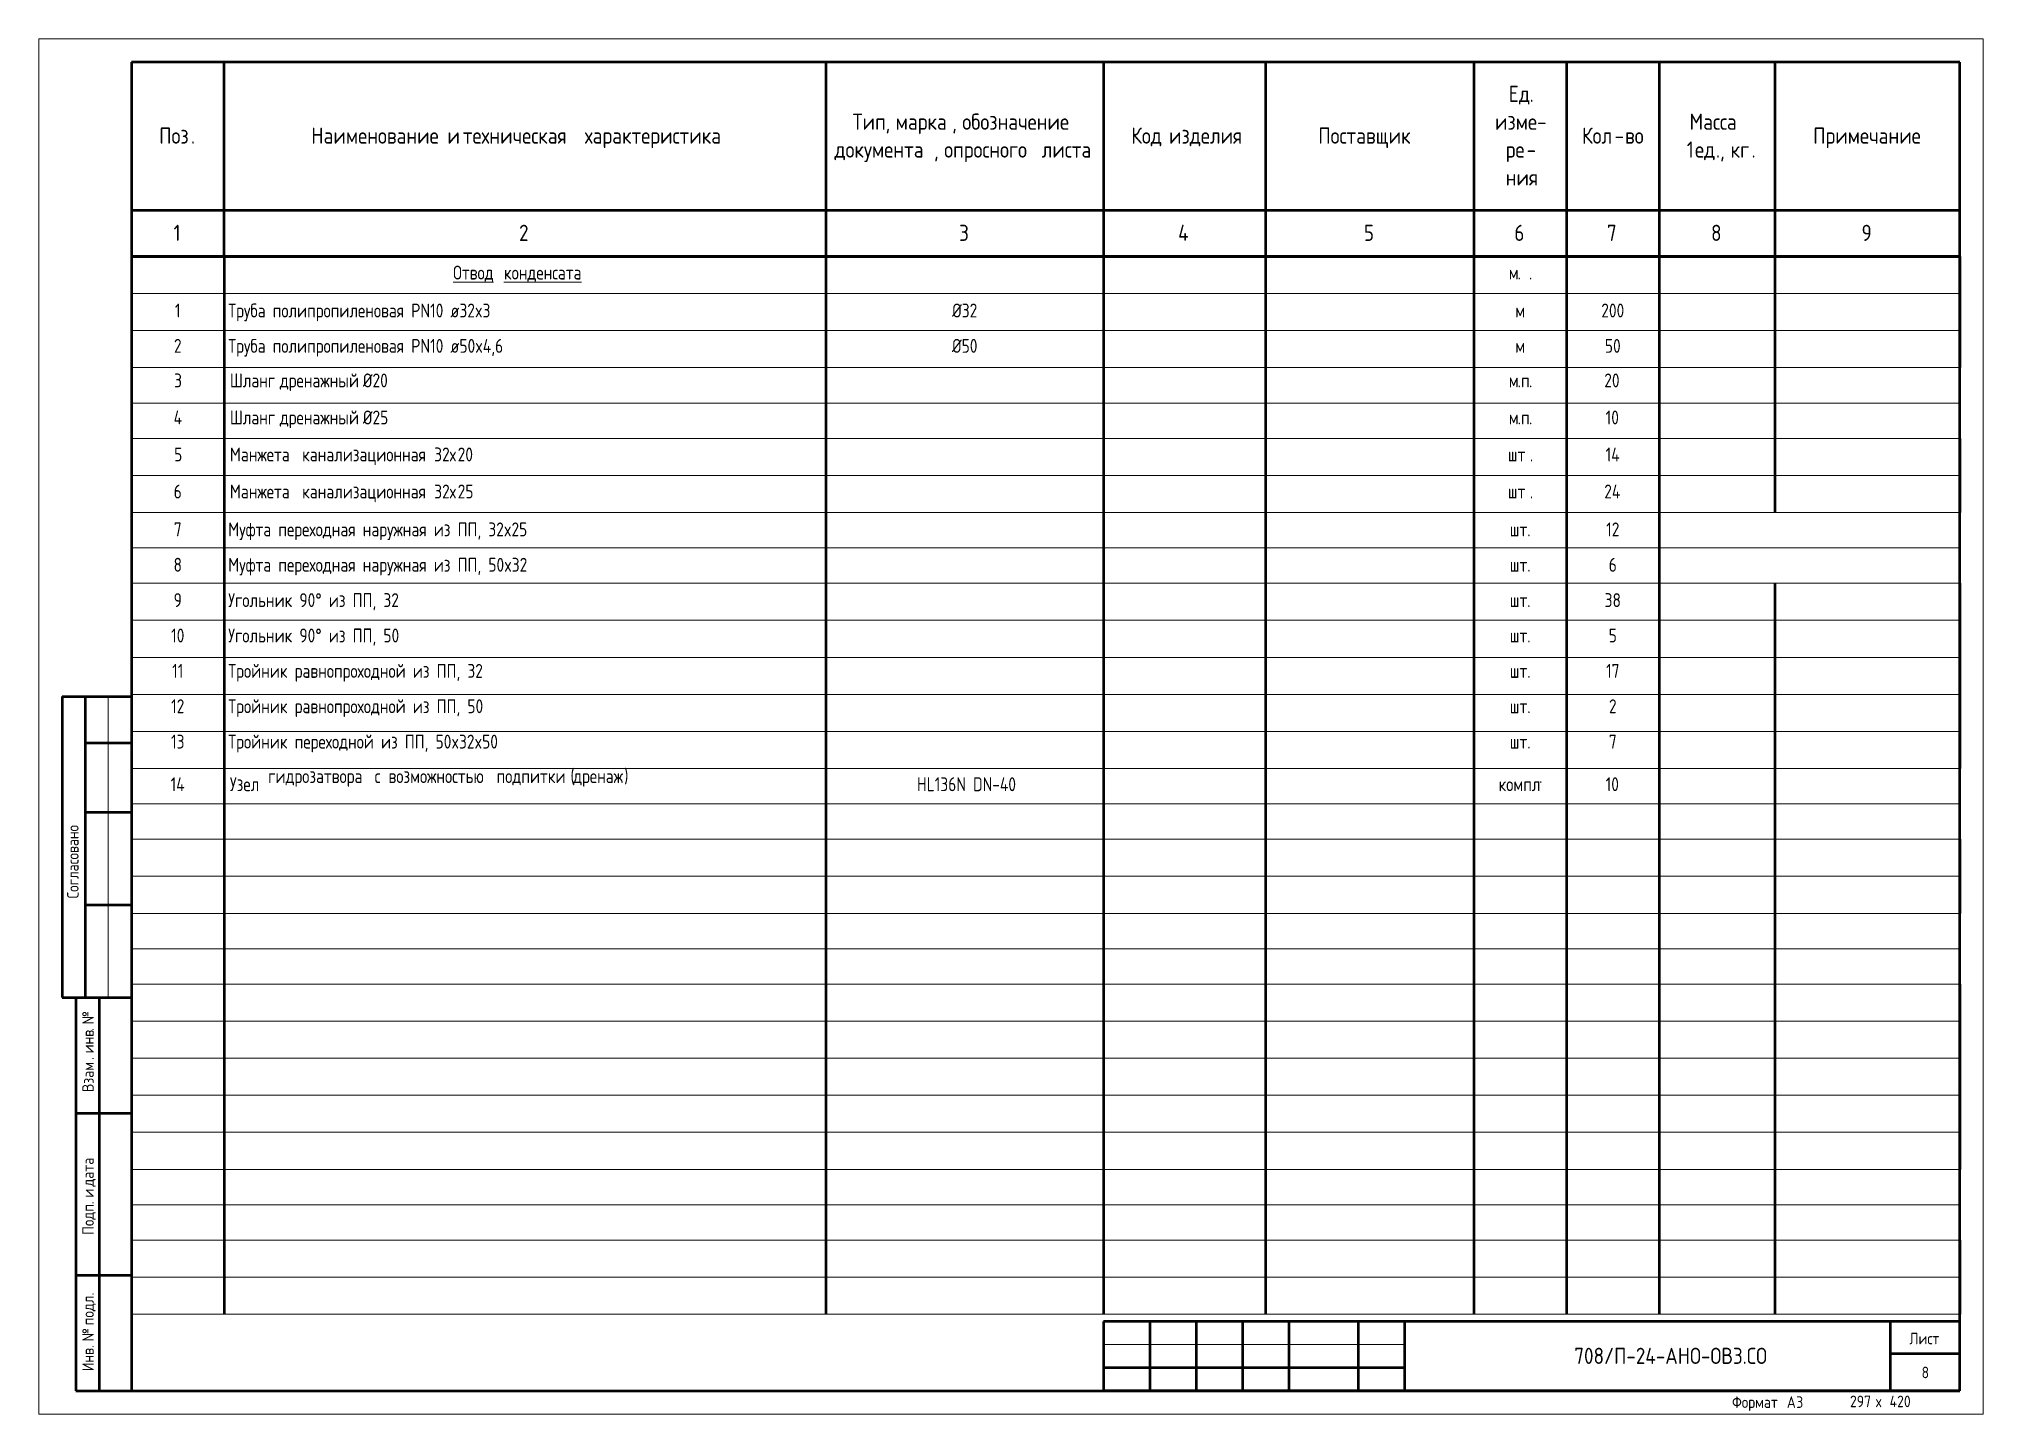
# Model space of a CAD drawing. Header units: millimetres. Extents: x -420 to 2940, y 0 to 297.
# Drawn here: x 2520 to 2940, y 0 to 297 of the extents above; entities that cross this region are included whole.
import ezdxf

# ---------------------------------------------------------------- set-up
doc = ezdxf.new("R2010")
doc.units = ezdxf.units.MM
for name, color, linetype, lineweight in [('Аннотация', 7, 'Continuous', 50), ('Графика', 7, 'Continuous', 20), ('Линии', 7, 'Continuous', 20), ('Основная надпись', 7, 'Continuous', 30)]:
    doc.layers.add(name, color=color, linetype=linetype, lineweight=lineweight)
doc.styles.add('$1$GOST Common', font='GOST_Common.ttf', dxfattribs={"width": 0.9, "height": 3.5})
doc.styles.add('$7$GOST 2.304 type A', font='GOST2304A.ttf', dxfattribs={"height": 3})
doc.styles.add('$7$GOST 2.304 type A_B', font='', dxfattribs={"height": 3})
doc.styles.add('$7$GOST Common', font='GOST_Common.ttf', dxfattribs={"width": 0.9, "height": 3.5})
doc.styles.add('$7$GOST Common_1', font='GOST_Common.ttf', dxfattribs={"width": 0.9, "height": 2.5})
doc.styles.add('$8$GOST 2.304 type A', font='GOST2304A.ttf', dxfattribs={"height": 3})
doc.styles.get('$7$GOST 2.304 type A_B').set_extended_font_data('GOST 2.304 type A', bold=True)

msp = doc.modelspace()

# ---------------------------------------------------------------- texts
at = {"layer": 'Аннотация', "lineweight": 9, "char_height": 3, "attachment_point": 1}
for s, insert, width, style in [('\\LОтвод', (2609.49, 248.03), 11.7848, '$7$GOST 2.304 type A_B'), ('\\Lконденсата', (2620.47, 248.03), 23.0084, '$7$GOST 2.304 type A_B'), ('\\fGOST 2.304 type A|b0|i0|c204|p34|;м', (2837.53, 248.03), 2.3249, '$7$GOST 2.304 type A'), ('\\fGOST 2.304 type A|b0|i0|c204|p34|;.', (2839.45, 248.03), 0.8819, '$7$GOST 2.304 type A'), ('\\fGOST 2.304 type A|b0|i0|c204|p34|;.', (2841.9, 248.03), 0.8819, '$7$GOST 2.304 type A'), ('\\fGOST 2.304 type A|b0|i0|c204|p34|;3', (2549.22, 224.74), 2.0844, '$7$GOST 2.304 type A'), ('Шланг', (2561.26, 224.74), 11.5443, '$7$GOST 2.304 type A'), ('дренажный', (2572.04, 224.74), 19.8819, '$7$GOST 2.304 type A'), (' Ø20', (2588.44, 224.74), 9.0591, '$7$GOST 2.304 type A'), ('\\fGOST 2.304 type A|b0|i0|c204|p34|;м', (2837.53, 224.74), 2.3249, '$7$GOST 2.304 type A'), ('\\fGOST 2.304 type A|b0|i0|c204|p34|;п', (2840.18, 224.74), 2.0844, '$7$GOST 2.304 type A'), ('20', (2858.16, 224.74), 4.6498, '$7$GOST 2.304 type A'), ('\\fGOST 2.304 type A|b0|i0|c204|p34|;.', (2839.45, 224.74), 0.8819, '$7$GOST 2.304 type A'), ('\\fGOST 2.304 type A|b0|i0|c204|p34|;.', (2841.9, 224.74), 0.8819, '$7$GOST 2.304 type A'), ('\\fGOST 2.304 type A|b0|i0|c204|p34|;4', (2549.12, 216.74), 2.3249, '$7$GOST 2.304 type A'), ('Шланг', (2561.26, 216.74), 11.5443, '$7$GOST 2.304 type A'), ('дренажный', (2572.04, 216.74), 19.8819, '$7$GOST 2.304 type A'), (' Ø25', (2588.44, 216.74), 8.8186, '$7$GOST 2.304 type A'), ('\\fGOST 2.304 type A|b0|i0|c204|p34|;м', (2837.53, 216.74), 2.3249, '$7$GOST 2.304 type A'), ('\\fGOST 2.304 type A|b0|i0|c204|p34|;п', (2840.18, 216.74), 2.0844, '$7$GOST 2.304 type A'), ('10', (2858.46, 216.74), 3.9283, '$7$GOST 2.304 type A'), ('\\fGOST 2.304 type A|b0|i0|c204|p34|;.', (2839.45, 216.74), 0.8819, '$7$GOST 2.304 type A'), ('\\fGOST 2.304 type A|b0|i0|c204|p34|;.', (2841.9, 216.74), 0.8819, '$7$GOST 2.304 type A'), ('\\fGOST 2.304 type A|b0|i0|c204|p34|;5', (2549.22, 208.75), 2.0844, '$8$GOST 2.304 type A'), ('Манжета', (2561.26, 208.75), 17.3966, '$8$GOST 2.304 type A'), ('канализационная', (2576.87, 208.75), 32.7089, '$8$GOST 2.304 type A'), (' 32', (2603.86, 208.75), 5.9325, '$8$GOST 2.304 type A'), ('\\fGOST 2.304 type A|b0|i0|c204|p34|;х', (2608.75, 208.75), 2.0844, '$8$GOST 2.304 type A'), ('20', (2610.47, 208.75), 4.6498, '$8$GOST 2.304 type A'), ('шт', (2837.33, 208.75), 5.7721, '$8$GOST 2.304 type A'), ('\\fGOST 2.304 type A|b0|i0|c204|p34|;.', (2842.09, 208.75), 0.8819, '$8$GOST 2.304 type A'), ('14', (2858.46, 208.75), 3.9283, '$8$GOST 2.304 type A'), ('\\fGOST 2.304 type A|b0|i0|c204|p34|;6', (2549.12, 200.75), 2.3249, '$8$GOST 2.304 type A'), ('Манжета', (2561.26, 200.75), 17.3966, '$8$GOST 2.304 type A'), ('канализационная', (2576.87, 200.75), 32.7089, '$8$GOST 2.304 type A'), (' 32', (2603.86, 200.75), 5.9325, '$8$GOST 2.304 type A'), ('\\fGOST 2.304 type A|b0|i0|c204|p34|;х', (2608.75, 200.75), 2.0844, '$8$GOST 2.304 type A'), ('25', (2610.47, 200.75), 4.4093, '$8$GOST 2.304 type A'), ('шт', (2837.33, 200.75), 5.7721, '$8$GOST 2.304 type A'), ('\\fGOST 2.304 type A|b0|i0|c204|p34|;.', (2842.09, 200.75), 0.8819, '$8$GOST 2.304 type A'), ('24', (2858.16, 200.75), 4.6498, '$8$GOST 2.304 type A'), ('гидрозатвора', (2569.53, 139.28), 26.3755, '$8$GOST 2.304 type A'), ('возможностью', (2595.52, 139.28), 26.7764, '$8$GOST 2.304 type A'), (' (', (2633.29, 139.28), 2.5654, '$8$GOST 2.304 type A'), ('\\fGOST 2.304 type A|b0|i0|c204|p34|;)', (2646.45, 139.28), 1.0422, '$8$GOST 2.304 type A'), ('14', (2548.46, 137.53), 3.9283, '$8$GOST 2.304 type A'), ('Узел', (2561.26, 137.53), 8.4979, '$8$GOST 2.304 type A'), ('\\fGOST 2.304 type A|b0|i0|c204|p34|;с', (2592.54, 139.28), 2.0844, '$8$GOST 2.304 type A'), ('подпитки', (2618.87, 139.28), 17.4768, '$8$GOST 2.304 type A'), ('дренаж', (2635.41, 139.28), 13.3882, '$8$GOST 2.304 type A'), ('HL136N DN-40', (2709.69, 137.53), 25.173, '$8$GOST 2.304 type A'), ('компл', (2835.32, 137.53), 10.6624, '$8$GOST 2.304 type A'), ('\\fGOST 2.304 type A|b0|i0|c204|p34|;.', (2844.11, 139.28), 0.8819, '$8$GOST 2.304 type A'), ('10', (2858.46, 137.53), 3.9283, '$8$GOST 2.304 type A')]:
    msp.add_mtext(s, dxfattribs=dict(at, insert=insert, width=width, style=style))
at = {"layer": 'Графика', "char_height": 3, "line_spacing_factor": 0.919238}
for s, insert, width, attachment_point, style in [('\\fGOST 2.304 type A|b0|i0|c204|p34|;1', (2550, 239.84), 1.5289, 2, '$7$GOST 2.304 type A'), ('Труба полипропиленовая PN10 ø32x3', (2560.9, 239.84), 67.3424, 1, '$7$GOST 2.304 type A'), ('Ø32', (2720, 239.84), 7.0982, 2, '$7$GOST 2.304 type A'), ('200', (2860, 239.84), 6.8798, 2, '$7$GOST 2.304 type A'), ('\\fGOST 2.304 type A|b0|i0|c204|p34|;м', (2840, 239.84), 2.2933, 2, '$7$GOST 2.304 type A'), ('\\fGOST 2.304 type A|b0|i0|c204|p34|;2', (2550, 232.2), 2.2933, 2, '$7$GOST 2.304 type A'), ('Труба полипропиленовая PN10 ø50x4,6', (2560.9, 232.2), 70.9097, 1, '$7$GOST 2.304 type A'), ('Ø50', (2720, 232.2), 7.0982, 2, '$7$GOST 2.304 type A'), ('\\fGOST 2.304 type A|b0|i0|c204|p34|;м', (2840, 232.2), 2.2933, 2, '$7$GOST 2.304 type A'), ('50', (2860, 232.2), 4.3318, 2, '$7$GOST 2.304 type A'), ('\\fGOST 2.304 type A|b0|i0|c204|p34|;7', (2550, 192.57), 2.2933, 2, '$8$GOST 2.304 type A'), ('Муфта переходная наружная из ПП, 32x25', (2560.9, 192.57), 78.5539, 1, '$8$GOST 2.304 type A'), ('шт.', (2840, 192.57), 6.4794, 2, '$8$GOST 2.304 type A'), ('12', (2860, 192.57), 3.8221, 2, '$8$GOST 2.304 type A'), ('\\fGOST 2.304 type A|b0|i0|c204|p34|;8', (2550, 184.93), 2.2933, 2, '$8$GOST 2.304 type A'), ('Муфта переходная наружная из ПП, 50x32', (2560.9, 184.93), 78.5539, 1, '$8$GOST 2.304 type A'), ('\\fGOST 2.304 type A|b0|i0|c204|p34|;6', (2860, 184.93), 2.2933, 2, '$8$GOST 2.304 type A'), ('шт.', (2840, 184.93), 6.4794, 2, '$8$GOST 2.304 type A'), ('\\fGOST 2.304 type A|b0|i0|c204|p34|;9', (2550, 177.29), 2.2933, 2, '$8$GOST 2.304 type A'), ('Угольник 90° из ПП, 32', (2560.9, 177.29), 42.9171, 1, '$8$GOST 2.304 type A'), ('38', (2860, 177.29), 4.3318, 2, '$8$GOST 2.304 type A'), ('шт.', (2840, 177.29), 6.4794, 2, '$8$GOST 2.304 type A'), ('10', (2550, 169.65), 3.8221, 2, '$8$GOST 2.304 type A'), ('Угольник 90° из ПП, 50', (2560.9, 169.65), 42.9171, 1, '$8$GOST 2.304 type A'), ('шт.', (2840, 169.65), 6.4794, 2, '$8$GOST 2.304 type A'), ('\\fGOST 2.304 type A|b0|i0|c204|p34|;5', (2860, 169.65), 2.0385, 2, '$8$GOST 2.304 type A'), ('11', (2550, 162.01), 3.0577, 2, '$8$GOST 2.304 type A'), ('Тройник равнопроходной из ПП, 32', (2560.9, 162.01), 63.1198, 1, '$8$GOST 2.304 type A'), ('шт.', (2840, 162.01), 6.4794, 2, '$8$GOST 2.304 type A'), ('17', (2860, 162.01), 3.8221, 2, '$8$GOST 2.304 type A'), ('12', (2550, 154.37), 3.8221, 2, '$8$GOST 2.304 type A'), ('Тройник равнопроходной из ПП, 50', (2560.9, 154.37), 63.1198, 1, '$8$GOST 2.304 type A'), ('шт.', (2840, 154.37), 6.4794, 2, '$8$GOST 2.304 type A'), ('\\fGOST 2.304 type A|b0|i0|c204|p34|;2', (2860, 154.37), 2.2933, 2, '$8$GOST 2.304 type A'), ('13', (2550, 146.73), 3.5673, 2, '$8$GOST 2.304 type A'), ('Тройник переходной из ПП, 50x32x50', (2560.9, 146.73), 67.3788, 1, '$8$GOST 2.304 type A'), ('шт.', (2840, 146.73), 6.4794, 2, '$8$GOST 2.304 type A'), ('\\fGOST 2.304 type A|b0|i0|c204|p34|;7', (2860, 146.73), 2.2933, 2, '$8$GOST 2.304 type A')]:
    msp.add_mtext(s, dxfattribs=dict(at, insert=insert, width=width, attachment_point=attachment_point, style=style))
at = {"layer": 'Основная надпись', "lineweight": 9, "attachment_point": 1}
for s, insert, char_height, width, style in [('708/П-24-АНО-ОВ3.СО', (2851.68, 14.33), 3.5, 11.3278, '$1$GOST Common'), ('\\fGOST Common|b0|i0|c204|p34|;\\W.9;8', (2926.71, 10.24), 2.5, 1.9481, '$7$GOST Common_1')]:
    msp.add_mtext(s, dxfattribs=dict(at, insert=insert, char_height=char_height, width=width, style=style))

# ---------------------------------------------------------------- blocks, each defined once
blk = doc.blocks.new('$0$ADSK_ОсновнаяНадпись1 - Форма 6-3285531-8')
at = {"layer": 'Аннотация'}
for p, q in [((-572, 101.5), (-572, 143.5)), ((-442, 143.5), (-442, 101.5)), ((-382, 143.5), (-382, 101.5)), ((-347, 143.5), (-347, 101.5)), ((-302, 143.5), (-302, 101.5)), ((-282, 143.5), (-282, 101.5)), ((-262, 143.5), (-262, 101.5)), ((-237, 143.5), (-237, 101.5)), ((-592, 111.5), (-197, 111.5)), ((-592, 101.5), (-197, 101.5))]:
    blk.add_line(p, q, dxfattribs=at)
at = {"layer": 'Основная надпись', "lineweight": 20}
for p, q in [((-612, 148.5), (-192, 148.5)), ((-612, 148.5), (-612, -148.5)), ((-192, 148.5), (-192, -148.5)), ((-597, 6.5), (-597, -58.5)), ((-317, -133.5), (-382, -133.5)), ((-192, -148.5), (-612, -148.5))]:
    blk.add_line(p, q, dxfattribs=at)
at = {"layer": 'Основная надпись', "lineweight": 50}
for p, q in [((-197, 143.5), (-592, 143.5)), ((-592, 143.5), (-592, -143.5)), ((-197, -143.5), (-197, 143.5)), ((-197, 101.5), (-592, 101.5)), ((-607, 6.5), (-607, -58.5)), ((-607, 6.5), (-592, 6.5)), ((-602, 6.5), (-602, -58.5)), ((-602, -3.5), (-592, -3.5)), ((-602, -18.5), (-592, -18.5)), ((-602, -38.5), (-592, -38.5)), ((-607, -58.5), (-592, -58.5)), ((-604, -58.5), (-604, -143.5)), ((-604, -58.5), (-592, -58.5)), ((-599, -58.5), (-599, -143.5)), ((-604, -83.5), (-592, -83.5)), ((-604, -118.5), (-592, -118.5)), ((-197, -128.5), (-382, -128.5)), ((-382, -128.5), (-382, -143.5)), ((-372, -128.5), (-372, -143.5)), ((-362, -128.5), (-362, -143.5)), ((-352, -128.5), (-352, -143.5)), ((-342, -128.5), (-342, -143.5)), ((-327, -128.5), (-327, -143.5)), ((-317, -128.5), (-317, -143.5)), ((-212, -143.5), (-212, -128.5)), ((-317, -138.5), (-382, -138.5)), ((-197, -135.5), (-212, -135.5)), ((-604, -143.5), (-592, -143.5)), ((-592, -143.5), (-197, -143.5)), ((-197, -143.5), (-382, -143.5))]:
    blk.add_line(p, q, dxfattribs=at)
at = {"layer": 'Основная надпись', "lineweight": 9, "attachment_point": 1}
for s, insert, char_height, width, style in [('Ед', (-294.48, 138.39), 3.5, 5.4835, '$7$GOST Common'), ('. ', (-289.96, 138.39), 3.5, 2.4532, '$7$GOST Common'), ('Тип', (-436.21, 132.37), 3.5, 8.5861, '$7$GOST Common'), ('марка', (-426.92, 132.37), 3.5, 14.7911, '$7$GOST Common'), ('обозначение', (-412.51, 132.37), 3.5, 30.2316, '$7$GOST Common'), ('\\fGOST Common|b0|i0|c204|p34|;\\W.9; ', (-387.57, 132.37), 3.5, 1.2987, '$7$GOST Common'), ('изме', (-297.46, 132.37), 3.5, 11.0392, '$7$GOST Common'), ('\\fGOST Common|b0|i0|c204|p34|;\\W.9;-', (-288.35, 132.37), 3.5, 2.7418, '$7$GOST Common'), ('Масса', (-255.43, 132.37), 3.5, 14.2861, '$7$GOST Common'), ('Поз', (-586.01, 129.36), 3.5, 8.2975, '$7$GOST Common'), ('\\fGOST Common|b0|i0|c204|p34|;\\W.9;.', (-579.16, 129.36), 3.5, 1.1544, '$7$GOST Common'), ('Наименование', (-553.17, 129.36), 3.5, 34.3443, '$7$GOST Common'), ('\\fGOST Common|b0|i0|c204|p34|;\\W.9; ', (-524.83, 129.36), 3.5, 1.2987, '$7$GOST Common'), ('\\fGOST Common|b0|i0|c204|p34|;\\W.9;и', (-523.76, 129.36), 3.5, 2.7418, '$7$GOST Common'), ('\\fGOST Common|b0|i0|c204|p34|;\\W.9; ', (-521.5, 129.36), 3.5, 1.2987, '$7$GOST Common'), ('техническая', (-520.43, 129.36), 3.5, 30.6645, '$7$GOST Common'), ('\\fGOST Common|b0|i0|c204|p34|;\\W.9; ', (-495.13, 129.36), 3.5, 1.2987, '$7$GOST Common'), ('характеристика', (-494.05, 129.36), 3.5, 40.3329, '$7$GOST Common'), (', ', (-429.12, 132.37), 3.5, 2.6696, '$7$GOST Common'), (', ', (-414.72, 132.37), 3.5, 2.6696, '$7$GOST Common'), ('\\fGOST Common|b0|i0|c204|p34|;\\W.9; ', (-396.44, 126.35), 3.5, 1.2987, '$7$GOST Common'), ('Код', (-376.03, 129.36), 3.5, 8.5861, '$7$GOST Common'), ('\\fGOST Common|b0|i0|c204|p34|;\\W.9; ', (-368.94, 129.36), 3.5, 1.2987, '$7$GOST Common'), ('изделия', (-367.87, 129.36), 3.5, 18.7595, '$7$GOST Common'), ('Поставщик', (-335.61, 129.36), 3.5, 26.7683, '$7$GOST Common'), ('Кол', (-278.65, 129.36), 3.5, 8.5139, '$7$GOST Common'), ('\\fGOST Common|b0|i0|c204|p34|;\\W.9;-', (-271.62, 129.36), 3.5, 2.7418, '$7$GOST Common'), ('во', (-269.36, 129.36), 3.5, 5.4835, '$7$GOST Common'), (' 1 ', (-257.93, 126.35), 3.5, 4.4734, '$7$GOST Common'), ('Примечание', (-228.71, 129.36), 3.5, 28.5, '$7$GOST Common'), ('документа', (-440.13, 126.35), 3.5, 26.0468, '$7$GOST Common'), (', ', (-418.64, 126.35), 3.5, 2.6696, '$7$GOST Common'), ('опросного', (-416.44, 126.35), 3.5, 24.243, '$7$GOST Common'), ('листа', (-395.37, 126.35), 3.5, 14.2139, '$7$GOST Common'), ('ре', (-295.13, 126.35), 3.5, 5.4835, '$7$GOST Common'), ('\\fGOST Common|b0|i0|c204|p34|;\\W.9;-', (-290.61, 126.35), 3.5, 2.7418, '$7$GOST Common'), ('ед', (-254.24, 126.35), 3.5, 5.4835, '$7$GOST Common'), ('., ', (-249.72, 126.35), 3.5, 3.824, '$7$GOST Common'), ('кг', (-246.56, 126.35), 3.5, 5.4835, '$7$GOST Common'), ('\\fGOST Common|b0|i0|c204|p34|;\\W.9;.', (-242.04, 126.35), 3.5, 1.1544, '$7$GOST Common'), ('ния', (-295.13, 120.33), 3.5, 8.1532, '$7$GOST Common'), ('\\fGOST Common|b0|i0|c204|p34|;\\W.9;1', (-582.91, 108.36), 3.5, 1.8759, '$7$GOST Common'), ('\\fGOST Common|b0|i0|c204|p34|;\\W.9;2', (-508.27, 108.36), 3.5, 2.7418, '$7$GOST Common'), ('\\fGOST Common|b0|i0|c204|p34|;\\W.9;3', (-413.21, 108.36), 3.5, 2.6696, '$7$GOST Common'), ('\\fGOST Common|b0|i0|c204|p34|;\\W.9;4', (-365.89, 108.36), 3.5, 3.1025, '$7$GOST Common'), ('\\fGOST Common|b0|i0|c204|p34|;\\W.9;5', (-325.77, 108.36), 3.5, 2.7418, '$7$GOST Common'), ('\\fGOST Common|b0|i0|c204|p34|;\\W.9;6', (-293.27, 108.36), 3.5, 2.7418, '$7$GOST Common'), ('\\fGOST Common|b0|i0|c204|p34|;\\W.9;7', (-273.27, 108.36), 3.5, 2.7418, '$7$GOST Common'), ('\\fGOST Common|b0|i0|c204|p34|;\\W.9;8', (-250.77, 108.36), 3.5, 2.7418, '$7$GOST Common'), ('\\fGOST Common|b0|i0|c204|p34|;\\W.9;9', (-218.27, 108.36), 3.5, 2.7418, '$7$GOST Common'), ('Лист', (-207.92, -130.92), 2.5, 8.2975, '$7$GOST Common_1'), ('Формат', (-246.24, -144.67), 2.5, 13.4202, '$7$GOST Common_1'), ('\\fGOST Common|b0|i0|c204|p34|;\\W.9; ', (-235.17, -144.67), 2.5, 0.938, '$7$GOST Common_1'), ('\\fGOST Common|b0|i0|c204|p34|;\\W.9;А', (-234.4, -144.67), 2.5, 2.4532, '$7$GOST Common_1'), ('\\fGOST Common|b0|i0|c204|p34|;\\W.9;3', (-232.37, -144.67), 2.5, 1.9481, '$7$GOST Common_1'), ('297 ', (-220.76, -144.51), 2.5, 6.7823, '$7$GOST Common_1'), ('\\fGOST Common|b0|i0|c204|p34|;\\W.9;х', (-215.16, -144.51), 2.5, 1.9481, '$7$GOST Common_1'), (' 420', (-213.56, -144.51), 2.5, 6.9987, '$7$GOST Common_1')]:
    blk.add_mtext(s, dxfattribs=dict(at, insert=insert, char_height=char_height, width=width, style=style))
at = {"layer": 'Основная надпись', "lineweight": 9, "char_height": 2.5, "attachment_point": 1, "rotation": 90, "style": '$7$GOST Common_1'}
for s, insert, width in [('Согласовано', (-605.91, -37.14), 21.5734), ('\\fGOST Common|b0|i0|c204|p34|;\\W.9;№', (-602.63, -64.35), 3.319), ('инв', (-602.63, -70.6), 5.8443), ('. ', (-602.63, -65.78), 1.7316), ('Взам', (-602.63, -78.94), 8.3696), ('. ', (-602.63, -72.03), 1.7316), ('дата', (-602.63, -99.36), 8.7304), ('\\fGOST Common|b0|i0|c204|p34|;\\W.9; ', (-602.63, -100.13), 0.938), ('\\fGOST Common|b0|i0|c204|p34|;\\W.9;и', (-602.63, -101.74), 1.9481), ('Подп', (-602.63, -109.78), 8.0089), ('. ', (-602.63, -103.17), 1.7316), ('подл', (-602.63, -129.31), 7.7924), ('\\fGOST Common|b0|i0|c204|p34|;\\W.9;.', (-602.63, -122.88), 0.7937), ('\\fGOST Common|b0|i0|c204|p34|;\\W.9;№', (-602.63, -132.82), 3.319), ('\\fGOST Common|b0|i0|c204|p34|;\\W.9; ', (-602.63, -130.08), 0.938), ('Инв', (-602.63, -139.25), 6.0608), ('. ', (-602.63, -134.25), 1.7316)]:
    blk.add_mtext(s, dxfattribs=dict(at, insert=insert, width=width))
blk = doc.blocks.new('$0$РОВЕН_Пусая строка для спецификации1 - Пустая строка для СО-3213493-8')
at = {"layer": 'Аннотация'}
for p, q in [((0, 0), (0, -8)), ((20, 0), (20, -8)), ((150, 0), (150, -8)), ((210, 0), (210, -8)), ((245, 0), (245, -8)), ((290, 0), (290, -8)), ((310, 0), (310, -8)), ((330, 0), (330, -8)), ((355, 0), (355, -8)), ((395, 0), (395, -8))]:
    blk.add_line(p, q, dxfattribs=at)
at = {"layer": 'Аннотация', "lineweight": 20}
for p, q in [((0, 0), (395, 0)), ((395, -8), (0, -8))]:
    blk.add_line(p, q, dxfattribs=at)
blk = doc.blocks.new('$0$РОВЕН_Пусая строка для спецификации1 - Пустая строка для СО-3213492-8')
at = {"layer": 'Аннотация'}
for p, q in [((0, 0), (0, -8)), ((20, 0), (20, -8)), ((150, 0), (150, -8)), ((210, 0), (210, -8)), ((245, 0), (245, -8)), ((290, 0), (290, -8)), ((310, 0), (310, -8)), ((330, 0), (330, -8)), ((355, 0), (355, -8)), ((395, 0), (395, -8))]:
    blk.add_line(p, q, dxfattribs=at)
at = {"layer": 'Аннотация', "lineweight": 20}
for p, q in [((0, 0), (395, 0)), ((395, -8), (0, -8))]:
    blk.add_line(p, q, dxfattribs=at)
blk = doc.blocks.new('$0$РОВЕН_Пусая строка для спецификации1 - Пустая строка для СО-3209609-8')
at = {"layer": 'Аннотация'}
for p, q in [((0, 0), (0, -8)), ((20, 0), (20, -8)), ((150, 0), (150, -8)), ((210, 0), (210, -8)), ((245, 0), (245, -8)), ((290, 0), (290, -8)), ((310, 0), (310, -8)), ((330, 0), (330, -8)), ((355, 0), (355, -8)), ((395, 0), (395, -8))]:
    blk.add_line(p, q, dxfattribs=at)
at = {"layer": 'Аннотация', "lineweight": 20}
for p, q in [((0, 0), (395, 0)), ((395, -8), (0, -8))]:
    blk.add_line(p, q, dxfattribs=at)
blk = doc.blocks.new('$0$РОВЕН_Пусая строка для спецификации2 - Пустая строка для СО-3232719-8')
at = {"layer": 'Аннотация'}
for p, q in [((0, 0), (0, -8)), ((20, 0), (20, -8)), ((150, 0), (150, -8)), ((210, 0), (210, -8)), ((245, 0), (245, -8)), ((290, 0), (290, -8)), ((310, 0), (310, -8)), ((330, 0), (330, -8)), ((355, 0), (355, -8)), ((395, 0), (395, -8))]:
    blk.add_line(p, q, dxfattribs=at)
at = {"layer": 'Аннотация', "lineweight": 20}
for p, q in [((0, 0), (395, 0)), ((395, -8), (0, -8))]:
    blk.add_line(p, q, dxfattribs=at)

# ---------------------------------------------------------------- linework, layer by layer
at = {"layer": 'Линии'}
for p, q in [((2690, 242), (2560, 242)), ((2750, 242), (2690, 242)), ((2785, 242), (2750, 242)), ((2830, 242), (2785, 242)), ((2850, 242), (2830, 242)), ((2870, 242), (2850, 242)), ((2560, 226), (2540, 226)), ((2935, 226), (2895, 226)), ((2560, 218.36), (2540, 218.36)), ((2935, 218.36), (2560, 218.36)), ((2560, 210.72), (2540, 210.72)), ((2935, 210.72), (2895, 210.72)), ((2560, 194.72), (2540, 194.72)), ((2690, 194.72), (2560, 194.72)), ((2750, 194.72), (2690, 194.72)), ((2785, 194.72), (2750, 194.72)), ((2830, 194.72), (2785, 194.72)), ((2850, 194.72), (2830, 194.72)), ((2870, 194.72), (2850, 194.72)), ((2935, 194.72), (2895, 194.72)), ((2560, 187.07), (2540, 187.07)), ((2690, 187.08), (2560, 187.08)), ((2750, 187.08), (2690, 187.08)), ((2785, 187.08), (2750, 187.08)), ((2830, 187.08), (2785, 187.08)), ((2850, 187.08), (2830, 187.08)), ((2870, 187.08), (2850, 187.08)), ((2935, 187.07), (2870, 187.07)), ((2560, 179.43), (2540, 179.43)), ((2935, 179.43), (2895, 179.43)), ((2560, 139.43), (2540, 139.43)), ((2935, 139.43), (2895, 139.43)), ((2895, 131.79), (2540, 131.79)), ((2935, 131.79), (2895, 131.79)), ((2560, 124.15), (2540, 124.15)), ((2935, 124.15), (2895, 124.15)), ((2560, 108.15), (2540, 108.15)), ((2935, 108.15), (2895, 108.15)), ((2560, 100.5), (2540, 100.5)), ((2935, 100.5), (2560, 100.5)), ((2560, 92.86), (2540, 92.86)), ((2935, 92.86), (2895, 92.86)), ((2560, 52.86), (2540, 52.86)), ((2895, 52.86), (2870, 52.86)), ((2935, 52.86), (2895, 52.86)), ((2870, 45.21), (2540, 45.21)), ((2895, 45.21), (2870, 45.21)), ((2935, 45.21), (2895, 45.21)), ((2560, 37.56), (2540, 37.56)), ((2895, 37.56), (2870, 37.56)), ((2935, 37.56), (2895, 37.56))]:
    msp.add_line(p, q, dxfattribs=at)
at = {"layer": 'Линии', "lineweight": 50}
for p, q in [((2560, 242), (2560, 234.35)), ((2690, 242), (2690, 234.35)), ((2750, 242), (2750, 234.35)), ((2785, 242), (2785, 234.35)), ((2830, 242), (2830, 234.35)), ((2850, 242), (2850, 234.35)), ((2870, 242), (2870, 234.35)), ((2560, 234.35), (2560, 210.72)), ((2690, 234.35), (2690, 210.72)), ((2750, 234.35), (2750, 210.72)), ((2785, 234.35), (2785, 210.72)), ((2830, 234.35), (2830, 210.72)), ((2850, 234.35), (2850, 210.72)), ((2870, 234.35), (2870, 210.72)), ((2895, 234.35), (2895, 210.72)), ((2560, 194.72), (2560, 187.08)), ((2690, 194.72), (2690, 187.08)), ((2750, 194.72), (2750, 187.08)), ((2785, 194.72), (2785, 187.08)), ((2830, 194.72), (2830, 187.08)), ((2850, 194.72), (2850, 187.08)), ((2870, 194.72), (2870, 187.08)), ((2560, 187.08), (2560, 179.44)), ((2690, 187.08), (2690, 179.44)), ((2750, 187.08), (2750, 179.44)), ((2785, 187.08), (2785, 179.44)), ((2830, 187.08), (2830, 179.44)), ((2850, 187.08), (2850, 179.44)), ((2870, 187.08), (2870, 179.44)), ((2560, 179.44), (2560, 171.8)), ((2690, 179.44), (2690, 171.8)), ((2750, 179.44), (2750, 171.8)), ((2785, 179.44), (2785, 171.8)), ((2830, 179.44), (2830, 171.8)), ((2850, 179.44), (2850, 171.8)), ((2870, 179.44), (2870, 171.8)), ((2560, 171.8), (2560, 164.16)), ((2690, 171.8), (2690, 164.16)), ((2750, 171.8), (2750, 164.16)), ((2785, 171.8), (2785, 164.16)), ((2830, 171.8), (2830, 164.16)), ((2850, 171.8), (2850, 164.16)), ((2870, 171.8), (2870, 164.16)), ((2560, 164.16), (2560, 156.52)), ((2690, 164.16), (2690, 156.52)), ((2750, 164.16), (2750, 156.52)), ((2785, 164.16), (2785, 156.52)), ((2830, 164.16), (2830, 156.52)), ((2850, 164.16), (2850, 156.52)), ((2870, 164.16), (2870, 156.52)), ((2560, 156.52), (2560, 148.88)), ((2690, 156.52), (2690, 148.88)), ((2750, 156.52), (2750, 148.88)), ((2785, 156.52), (2785, 148.88)), ((2830, 156.52), (2830, 148.88)), ((2850, 156.52), (2850, 148.88)), ((2870, 156.52), (2870, 148.88)), ((2560, 148.88), (2560, 141.24)), ((2560, 148.88), (2560, 131.79)), ((2690, 148.88), (2690, 141.24)), ((2690, 148.88), (2690, 131.79)), ((2750, 148.88), (2750, 141.24)), ((2750, 148.88), (2750, 131.79)), ((2785, 148.88), (2785, 141.24)), ((2785, 148.88), (2785, 131.79)), ((2830, 148.88), (2830, 131.79)), ((2850, 148.88), (2850, 141.24)), ((2850, 148.88), (2850, 131.79)), ((2870, 148.88), (2870, 141.24)), ((2870, 148.88), (2870, 131.79)), ((2895, 148.88), (2895, 131.79)), ((2560, 141.24), (2560, 124.15)), ((2690, 141.24), (2690, 124.15)), ((2750, 141.24), (2750, 124.15)), ((2785, 141.24), (2785, 124.15)), ((2830, 141.24), (2830, 124.15)), ((2850, 141.24), (2850, 124.15)), ((2870, 141.24), (2870, 124.15)), ((2895, 141.24), (2895, 124.15)), ((2560, 117.6), (2560, 100.51)), ((2690, 109.96), (2690, 92.86)), ((2750, 109.96), (2750, 92.86)), ((2785, 109.96), (2785, 92.86)), ((2830, 109.96), (2830, 92.86)), ((2850, 109.96), (2850, 92.86)), ((2870, 109.96), (2870, 92.86)), ((2895, 109.96), (2895, 92.86)), ((2560, 102.31), (2560, 85.22)), ((2560, 54.66), (2560, 37.57)), ((2690, 54.66), (2690, 37.57)), ((2750, 54.66), (2750, 37.57)), ((2785, 54.66), (2785, 37.57)), ((2830, 54.66), (2830, 37.57)), ((2850, 54.66), (2850, 37.57)), ((2870, 54.66), (2870, 37.57)), ((2895, 52.86), (2895, 45.21)), ((2895, 45.21), (2895, 37.56))]:
    msp.add_line(p, q, dxfattribs=at)

# ---------------------------------------------------------------- block references
at = {"layer": 'Аннотация', "lineweight": 20}
for name, p in [('$0$РОВЕН_Пусая строка для спецификации1 - Пустая строка для СО-3213493-8', (2540, 250)), ('$0$РОВЕН_Пусая строка для спецификации1 - Пустая строка для СО-3213493-8', (2540, 242)), ('$0$РОВЕН_Пусая строка для спецификации1 - Пустая строка для СО-3213492-8', (2540, 234)), ('$0$РОВЕН_Пусая строка для спецификации1 - Пустая строка для СО-3209609-8', (2540, 210.72)), ('$0$РОВЕН_Пусая строка для спецификации1 - Пустая строка для СО-3209609-8', (2540, 202.72)), ('$0$РОВЕН_Пусая строка для спецификации1 - Пустая строка для СО-3209609-8', (2540, 179.43)), ('$0$РОВЕН_Пусая строка для спецификации1 - Пустая строка для СО-3213493-8', (2540, 171.43)), ('$0$РОВЕН_Пусая строка для спецификации1 - Пустая строка для СО-3213493-8', (2540, 163.43)), ('$0$РОВЕН_Пусая строка для спецификации1 - Пустая строка для СО-3213493-8', (2540, 155.43)), ('$0$РОВЕН_Пусая строка для спецификации1 - Пустая строка для СО-3213492-8', (2540, 147.43)), ('$0$РОВЕН_Пусая строка для спецификации1 - Пустая строка для СО-3209609-8', (2540, 124.15)), ('$0$РОВЕН_Пусая строка для спецификации1 - Пустая строка для СО-3209609-8', (2540, 116.15)), ('$0$РОВЕН_Пусая строка для спецификации1 - Пустая строка для СО-3209609-8', (2540, 92.86)), ('$0$РОВЕН_Пусая строка для спецификации1 - Пустая строка для СО-3213493-8', (2540, 84.86)), ('$0$РОВЕН_Пусая строка для спецификации1 - Пустая строка для СО-3213493-8', (2540, 76.86)), ('$0$РОВЕН_Пусая строка для спецификации1 - Пустая строка для СО-3213493-8', (2540, 68.86)), ('$0$РОВЕН_Пусая строка для спецификации1 - Пустая строка для СО-3213492-8', (2540, 60.86)), ('$0$РОВЕН_Пусая строка для спецификации2 - Пустая строка для СО-3232719-8', (2540, 37.56)), ('$0$РОВЕН_Пусая строка для спецификации2 - Пустая строка для СО-3232719-8', (2540, 29.56))]:
    msp.add_blockref(name, p, dxfattribs=at)
at = {"layer": 'Основная надпись', "lineweight": 9}
msp.add_blockref('$0$ADSK_ОсновнаяНадпись1 - Форма 6-3285531-8', (3132, 148.5), dxfattribs=at)

msp.set_redraw_order([(e.dxf.handle, doc.entitydb.next_handle()) for e in msp.query("TEXT MTEXT ATTDEF DIMENSION ARC_DIMENSION")])  # texts and dimensions are drawn at this point

doc.saveas('drawing.dxf')
